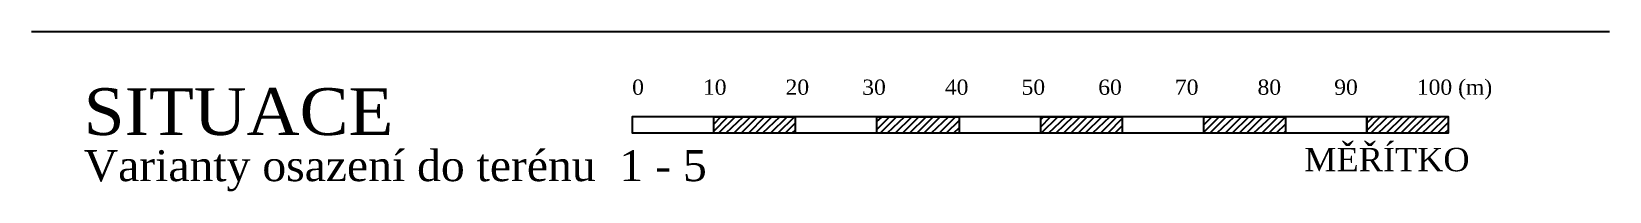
# Model space of a CAD drawing. Header units: millimetres. Extents: x -3518363 to 3223740, y -1530229 to 774657.
# Drawn here: x 950969 to 1144554, y -893626 to -874080 of the extents above; entities that cross this region are included whole.
import ezdxf

# ---------------------------------------------------------------- set-up
doc = ezdxf.new("R2010")
doc.units = ezdxf.units.MM
doc.header["$LTSCALE"] = 15
doc.header["$MEASUREMENT"] = 0
doc.layers.get('0').update_dxf_attribs({"linetype": 'CONTINUOUS'})
doc.styles.add('TIMESNEWROMAN', font='times.ttf')

msp = doc.modelspace()

# ---------------------------------------------------------------- texts
at = {"attachment_point": 7, "style": 'TIMESNEWROMAN'}
for s, insert, char_height, width in [('\\W1.03;0\\~\\~\\~\\~\\~\\~\\~\\~\\~\\~10\\~\\~\\~\\~\\~\\~\\~\\~\\~\\~20\\~\\~\\~\\~\\~\\~\\~\\~\\~30\\~\\~\\~\\~\\~\\~\\~\\~\\~\\~40\\~\\~\\~\\~\\~\\~\\~\\~\\~50\\~\\~\\~\\~\\~\\~\\~\\~\\~60\\~\\~\\~\\~\\~\\~\\~\\~\\~70\\~\\~\\~\\~\\~\\~\\~\\~\\~\\~80\\~\\~\\~\\~\\~\\~\\~\\~\\~90\\~\\~\\~\\~\\~\\~\\~\\~\\~\\~100\\~(m)', (1024653.229, -882412.587), 1861.033775, 104185.90222), ('\\W1.04;SITUACE', (957372.797, -886810.51), 5726.35125, 39233.21061), ('\\W1.02;Varianty\\~osazení\\~do\\~terénu\\~\\~1\\~-\\~5', (957372.797, -893626.008), 3793.6648, 76615.21395), ('\\W1.03;MĚŘÍTKO', (1107107.77, -891208.432), 2863.1607, 21087.58593)]:
    msp.add_mtext(s, dxfattribs=dict(at, insert=insert, char_height=char_height, width=width))

# ---------------------------------------------------------------- linework, layer by layer
msp.add_line((950968.81, -874079.825), (1144554.373, -874079.825))
at = {"elevation": 0}
for points in [[(1024653.229, -886476.283), (1034657.856, -886476.283), (1034657.856, -884521.654), (1044662.476, -884521.654), (1044662.476, -886476.283), (1054667.095, -886476.283), (1054667.095, -884521.654), (1064774.586, -884521.654), (1064774.586, -886476.283), (1074779.219, -886476.283), (1074779.219, -884521.654), (1084783.826, -884521.654), (1084783.826, -886476.283), (1094788.459, -886476.283), (1094788.459, -884521.654), (1104793.079, -884521.654), (1104793.079, -886476.283), (1114797.698, -886476.283), (1114797.698, -884521.654), (1024653.229, -884521.654), (1024653.229, -886476.283), (1114900.569, -886476.283)], [(1034657.856, -885396.111), (1035532.299, -884521.654), (1035635.17, -884521.654)], [(1034657.856, -886270.541), (1036406.73, -884521.654), (1036509.601, -884521.654)], [(1035300.826, -886476.283), (1037281.173, -884521.654), (1037409.775, -884521.654)], [(1036200.988, -886476.283), (1038284.206, -884521.654), (1038387.077, -884521.654)], [(1037178.289, -886476.283), (1039158.649, -884521.654), (1039261.52, -884521.654)], [(1038052.746, -886476.283), (1040033.093, -884521.654), (1040161.682, -884521.654)], [(1038952.894, -886476.283), (1040907.523, -884521.654), (1041036.112, -884521.654)], [(1039827.338, -886476.283), (1041807.685, -884521.654), (1041910.569, -884521.654)], [(1040701.781, -886476.283), (1042784.999, -884521.654), (1042887.871, -884521.654)], [(1041679.083, -886476.283), (1043659.443, -884521.654), (1043788.032, -884521.654)], [(1042579.257, -886476.283), (1044559.604, -884521.654), (1044662.476, -884521.654)], [(1054667.095, -885061.753), (1055310.066, -884521.654), (1055438.668, -884521.654)], [(1054667.095, -886039.081), (1056210.227, -884521.654), (1056313.098, -884521.654)], [(1055104.311, -886476.283), (1057084.658, -884521.654), (1057187.542, -884521.654)], [(1055978.754, -886476.283), (1058061.985, -884521.654), (1058190.574, -884521.654)], [(1056981.787, -886476.283), (1058962.134, -884521.654), (1059065.005, -884521.654)], [(1057856.23, -886476.283), (1059836.577, -884521.654), (1059939.461, -884521.654)], [(1058730.674, -886476.283), (1060711.021, -884521.654), (1060813.892, -884521.654)], [(1059605.104, -886476.283), (1061585.451, -884521.654), (1061688.336, -884521.654)], [(1060479.548, -886476.283), (1062459.908, -884521.654), (1062588.497, -884521.654)], [(1061379.709, -886476.283), (1063462.927, -884521.654), (1063565.798, -884521.654)], [(1062357.024, -886476.283), (1064337.371, -884521.654), (1064440.255, -884521.654)], [(1074779.219, -884830.293), (1075113.55, -884521.654), (1075216.434, -884521.654)], [(1074779.219, -885730.442), (1075988.007, -884521.654), (1076090.878, -884521.654)], [(1074882.09, -886476.283), (1076862.437, -884521.654), (1076991.026, -884521.654)], [(1075782.238, -886476.283), (1077865.47, -884521.654), (1077968.354, -884521.654)], [(1076656.695, -886476.283), (1078739.913, -884521.654), (1078842.784, -884521.654)], [(1077633.997, -886476.283), (1079614.344, -884521.654), (1079717.228, -884521.654)], [(1078508.44, -886476.283), (1080488.801, -884521.654), (1080617.389, -884521.654)], [(1079408.602, -886476.283), (1081388.949, -884521.654), (1081491.82, -884521.654)], [(1080283.032, -886476.283), (1082263.392, -884521.654), (1082366.263, -884521.654)], [(1081157.489, -886476.283), (1083240.707, -884521.654), (1083369.296, -884521.654)], [(1082134.79, -886476.283), (1084115.138, -884521.654), (1084243.739, -884521.654)], [(1094788.459, -884624.525), (1094891.33, -884521.654), (1095019.919, -884521.654)], [(1094788.459, -885498.982), (1095791.491, -884521.654), (1095894.375, -884521.654)], [(1094788.459, -886373.412), (1096665.935, -884521.654), (1096768.806, -884521.654)], [(1095560.018, -886476.283), (1097540.365, -884521.654), (1097643.236, -884521.654)], [(1096434.462, -886476.283), (1098517.693, -884521.654), (1098646.282, -884521.654)], [(1097437.494, -886476.283), (1099417.841, -884521.654), (1099520.712, -884521.654)], [(1098311.938, -886476.283), (1100292.285, -884521.654), (1100395.169, -884521.654)], [(1099186.381, -886476.283), (1101166.728, -884521.654), (1101269.6, -884521.654)], [(1100060.812, -886476.283), (1102041.159, -884521.654), (1102144.03, -884521.654)], [(1100935.255, -886476.283), (1103044.204, -884521.654), (1103147.076, -884521.654)], [(1101938.288, -886476.283), (1103918.635, -884521.654), (1104021.506, -884521.654)], [(1102812.731, -886476.283), (1104793.079, -884521.654), (1104895.963, -884521.654)], [(1114797.698, -886476.283), (1124802.318, -886476.283), (1124802.318, -884521.654), (1114797.698, -884521.654), (1114797.698, -886476.283), (1114900.569, -886476.283)], [(1114797.698, -885267.496), (1115569.258, -884521.654), (1115672.142, -884521.654)], [(1114797.698, -886167.67), (1116443.701, -884521.654), (1116546.586, -884521.654)], [(1115337.798, -886476.283), (1117318.145, -884521.654), (1117446.734, -884521.654)], [(1116237.946, -886476.283), (1118321.177, -884521.654), (1118424.062, -884521.654)], [(1117215.274, -886476.283), (1119195.621, -884521.654), (1119298.492, -884521.654)], [(1118089.704, -886476.283), (1120070.051, -884521.654), (1120198.653, -884521.654)], [(1118989.866, -886476.283), (1120944.495, -884521.654), (1121073.097, -884521.654)], [(1119864.309, -886476.283), (1121844.656, -884521.654), (1121947.527, -884521.654)], [(1120738.74, -886476.283), (1122719.087, -884521.654), (1122821.971, -884521.654)], [(1121613.196, -886476.283), (1123696.415, -884521.654), (1123825.003, -884521.654)], [(1122616.216, -886476.283), (1124596.563, -884521.654), (1124699.447, -884521.654)], [(1043453.688, -886476.283), (1044662.476, -885267.496), (1044765.347, -885267.496)], [(1044328.131, -886476.283), (1044662.476, -886167.67), (1044765.347, -886167.67)], [(1063231.467, -886476.283), (1064774.586, -884958.882), (1064877.47, -884958.882)], [(1064105.898, -886476.283), (1064774.586, -885833.313), (1064877.47, -885833.313)], [(1083034.965, -886476.283), (1084783.826, -884727.396), (1084886.71, -884727.396)], [(1083909.395, -886476.283), (1084783.826, -885601.853), (1084886.71, -885601.853)], [(1103687.175, -886476.283), (1104793.079, -885396.111), (1104895.963, -885396.111)], [(1104587.323, -886476.283), (1104793.079, -886270.541), (1104895.963, -886270.541)], [(1123490.659, -886476.283), (1124802.318, -885164.625), (1124905.202, -885164.625)], [(1124365.103, -886476.283), (1124802.318, -886039.081), (1124905.202, -886039.081)]]:
    msp.add_lwpolyline(points, dxfattribs=at)

msp.set_redraw_order([(e.dxf.handle, doc.entitydb.next_handle()) for e in msp.query("TEXT MTEXT ATTDEF DIMENSION ARC_DIMENSION")])  # texts and dimensions are drawn at this point

doc.saveas('drawing.dxf')
